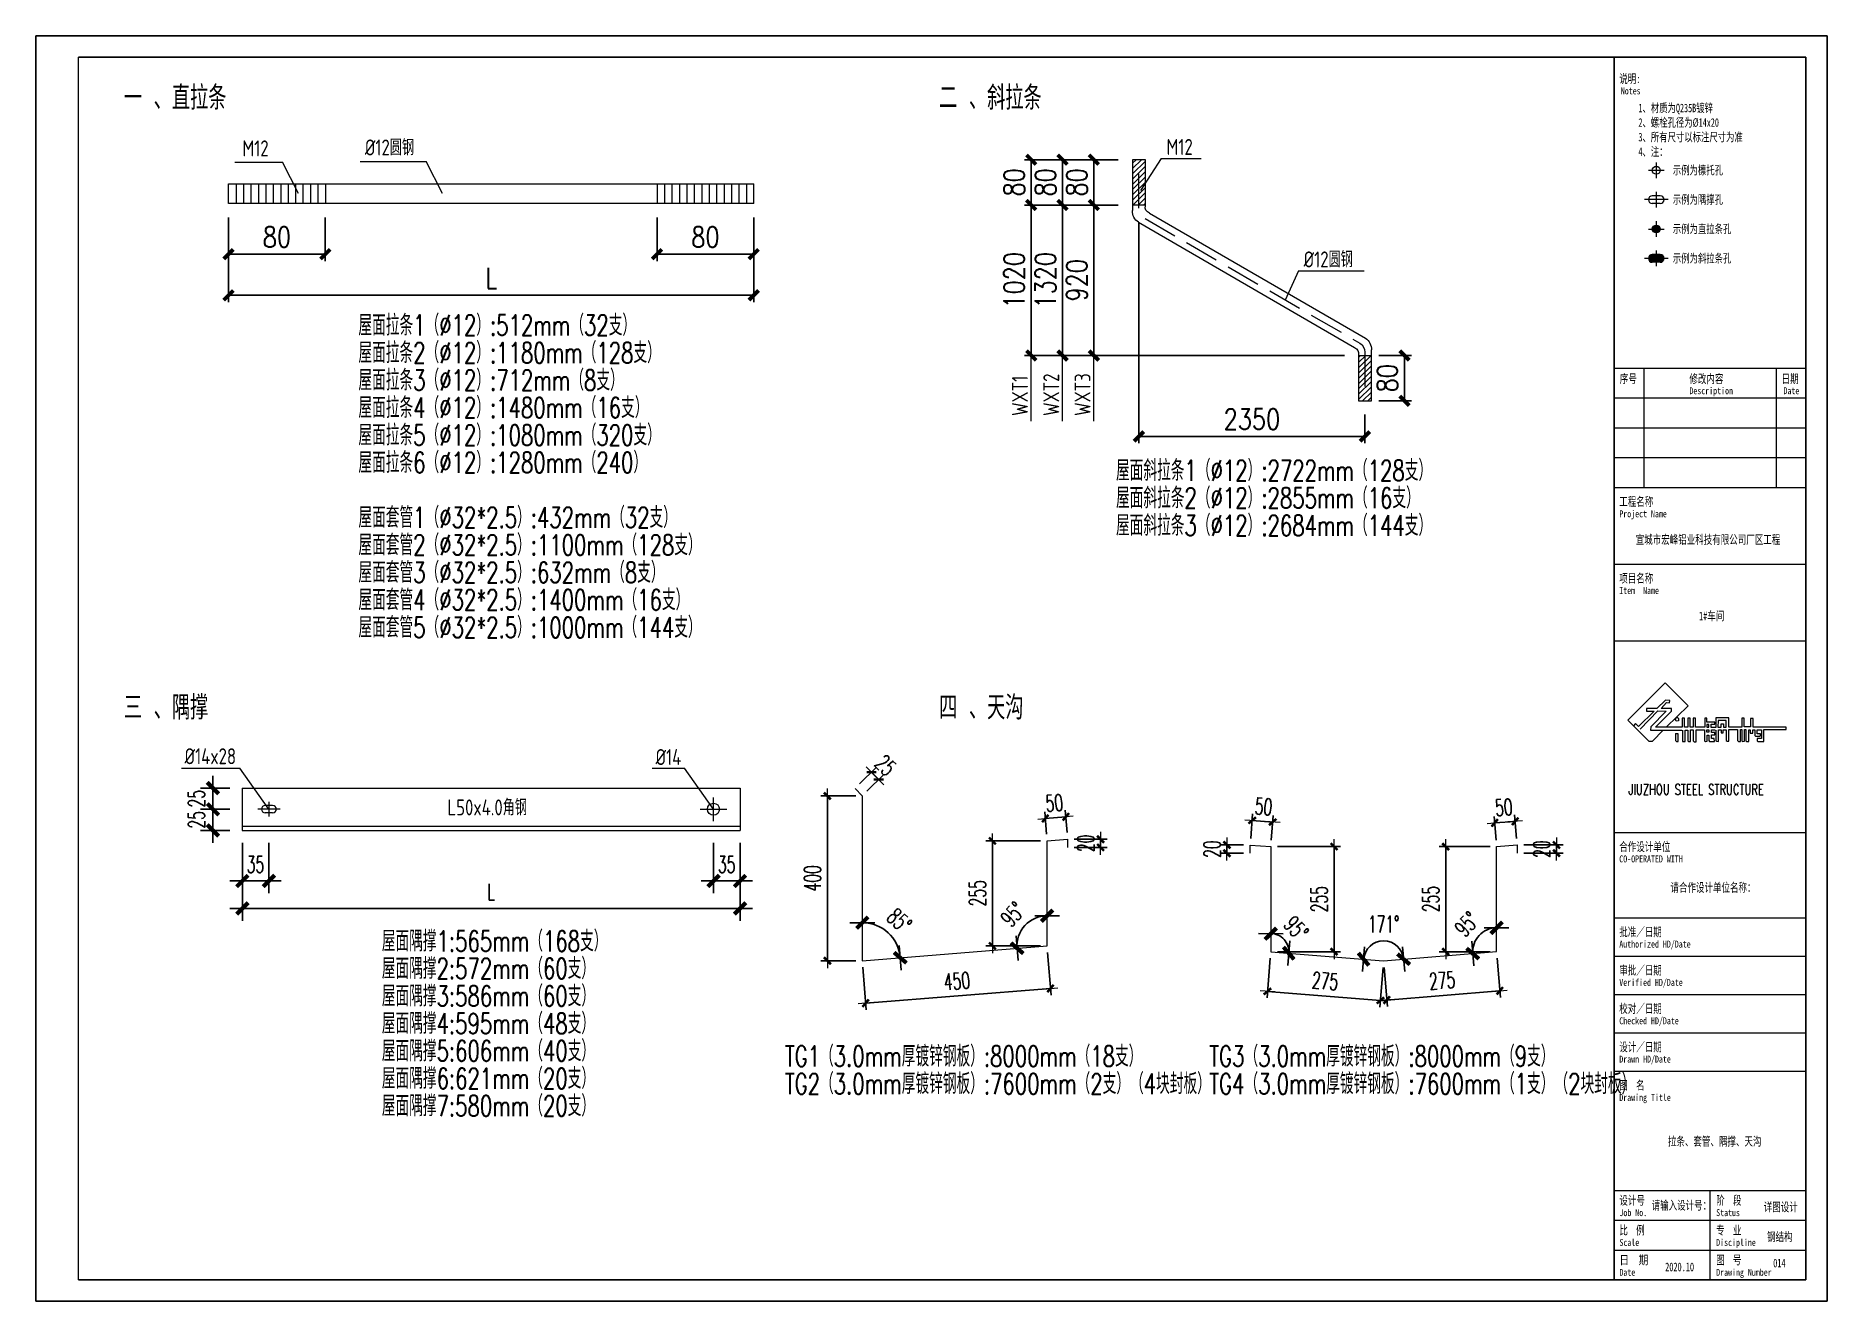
# Model space of a CAD drawing. Header units: inches. Extents: x 129725932 to 129894734, y 55771230 to 55809283.
# Drawn here: x 129820106 to 129833151, y 55778545 to 55787759 of the extents above; entities that cross this region are included whole.
import ezdxf

# ---------------------------------------------------------------- set-up
doc = ezdxf.new("R2010")
doc.units = ezdxf.units.IN
doc.header["$MEASUREMENT"] = 0
doc.linetypes.add('CENTER', pattern=[50.8, 31.75, -6.35, 6.35, -6.35])
doc.linetypes.add('DASH', pattern=[0.35, 0.25, -0.1])
for name, color, linetype, lineweight in [('Bolt', 252, 'Continuous', 9), ('深蓝线', 5, 'Continuous', 9), ('灰线', 253, 'Continuous', 5), ('白线', 7, 'Continuous', 5), ('红线', 1, 'Continuous', 13), ('绿线', 3, 'Continuous', 9), ('绿色', 3, 'Continuous', 20), ('轴线层', 1, 'CENTER', 15)]:
    doc.layers.add(name, color=color, linetype=linetype, lineweight=lineweight)
for name, color, linetype in [('TK', 140, 'Continuous'), ('尺寸标注', 8, 'Continuous'), ('细线', 37, 'Continuous')]:
    doc.layers.add(name, color=color, linetype=linetype)
doc.styles.add('80', font='romans.shx', dxfattribs={"width": 0.8, "bigfont": 'hztxt.shx'})
doc.styles.add('DIM_FONT', font='romans.shx', dxfattribs={"width": 0.618, "bigfont": '1hztxt.shx'})
doc.styles.add('STYLE1', font='', dxfattribs={"width": 0.8})
doc.styles.add('标注', font='tssdeng.shx', dxfattribs={"width": 0.6, "bigfont": 'tssdchn.shx'})
doc.styles.add('样式 1', font='complex.shx', dxfattribs={"width": 0.705882, "bigfont": 'gbcbig.shx'})
doc.styles.get('STYLE1').set_extended_font_data('SimSun')
doc.dimstyles.new('WGH(1)', dxfattribs={"dimscale": 1.2, "dimtxt": 100, "dimasz": 0.5, "dimexe": 75, "dimexo": 75, "dimgap": 50, "dimtad": 1, "dimdec": 0, "dimzin": 0, "dimdsep": 46, "dimtxsty": 'DIM_FONT', "dimblk1": '_DIMX', "dimblk2": '_DIMX', "dimsah": 1, "dimcen": 0.09, "dimclrd": 3, "dimclre": 3, "dimclrt": 7, "dimadec": 0, "dimazin": 0, "dimtfac": 1, "dimtdec": 0, "dimtix": 1, "dimtmove": 2, "dimatfit": 3, "dimldrblk": '_DIMX', "dimfxl": 0, "dimtolj": 1, "dimtzin": 0, "dimarcsym": 0})
doc.dimstyles.new('WGH(3)', dxfattribs={"dimscale": 1.2, "dimtxt": 100, "dimasz": 0.3, "dimexe": 40, "dimexo": 40, "dimgap": 40, "dimtad": 1, "dimdec": 0, "dimlfac": 0.333333, "dimzin": 0, "dimdsep": 46, "dimtxsty": 'DIM_FONT', "dimblk1": '_DIMX', "dimblk2": '_DIMX', "dimsah": 1, "dimcen": 0.09, "dimclrd": 3, "dimclre": 3, "dimclrt": 7, "dimadec": 0, "dimazin": 0, "dimtfac": 1, "dimtdec": 0, "dimtix": 1, "dimtmove": 2, "dimatfit": 3, "dimldrblk": '_DIMX', "dimfxl": 0, "dimtolj": 1, "dimtzin": 0, "dimarcsym": 0})
doc.dimstyles.new('副本 (2)80', dxfattribs={"dimscale": 0.5, "dimtxt": 300, "dimasz": 140, "dimexe": 100, "dimexo": 200, "dimgap": 100, "dimtad": 1, "dimdec": 0, "dimzin": 0, "dimdsep": 46, "dimtxsty": '80', "dimblk1": 'ARCHTICK', "dimblk2": 'ARCHTICK', "dimsah": 1, "dimcen": 0, "dimclrd": 1, "dimclre": 1, "dimclrt": 7, "dimadec": 0, "dimazin": 0, "dimtfac": 1, "dimtdec": 0, "dimtix": 1, "dimtmove": 2, "dimatfit": 3, "dimldrblk": 'ARCHTICK', "dimfxl": 0, "dimtolj": 1, "dimtzin": 0, "dimarcsym": 0})

msp = doc.modelspace()

# ---------------------------------------------------------------- texts
at = {"layer": '白线', "color": 7, "style": '标注', "width": 0.8}
for s, height, p in [('一 、直拉条', 174.24, (129820747.5, 55787220.8)), ('二 、斜拉条', 174.24, (129826683.9, 55787220.8)), ('M12', 116.16, (129821610, 55786881.4)), ('%%C12圆钢', 116.16, (129822502.1, 55786887.9)), ('M12', 116.16, (129828339.8, 55786891.4)), ('%%C12圆钢', 116.16, (129829338.3, 55786072.7)), ('三 、隅撑', 174.24, (129820747.5, 55782780.5)), ('四 、天沟', 174.24, (129826683.9, 55782780.5)), ('%%C14x28', 116.16, (129821189, 55782455.1)), ('%%C14', 116.16, (129824618.9, 55782448.9)), ('L50x4.0角钢', 116.16, (129823103.2, 55782082.5))]:
    msp.add_text(s, height=height, dxfattribs=at).set_placement(p)
for s, p in [('WXT1', (129827330.7, 55784990.8)), ('WXT2', (129827558.6, 55784990.8)), ('WXT3', (129827786.5, 55784990.8))]:
    msp.add_text(s, height=116.16, rotation=90, dxfattribs=at).set_placement(p)
at = {"layer": '细线', "color": 4, "lineweight": -3, "style": 'DIM_FONT', "width": 0.7}
for s, p in [('屋面拉条1（%%C12）:512mm（32支）', (129822454.9, 55785576.4)), ('屋面拉条2（%%C12）:1180mm（128支）', (129822454.9, 55785376.4)), ('屋面拉条3（%%C12）:712mm（8支）', (129822454.9, 55785176.4)), ('屋面拉条4（%%C12）:1480mm（16支）', (129822454.9, 55784976.4)), ('屋面拉条5（%%C12）:1080mm（320支）', (129822454.9, 55784776.4)), ('屋面拉条6（%%C12）:1280mm（240）', (129822454.9, 55784576.4)), ('屋面斜拉条1（%%C12）:2722mm（128支）', (129827972, 55784518.7)), ('屋面斜拉条2（%%C12）:2855mm（16支）', (129827972, 55784318.7)), ('屋面套管1（%%C32*2.5）:432mm（32支）', (129822454.9, 55784176.4)), ('屋面斜拉条3（%%C12）:2684mm（144支）', (129827972, 55784118.7)), ('屋面套管2（%%C32*2.5）:1100mm（128支）', (129822454.9, 55783976.4)), ('屋面套管3（%%C32*2.5）:632mm（8支）', (129822454.9, 55783776.4)), ('屋面套管4（%%C32*2.5）:1400mm（16支）', (129822454.9, 55783576.4)), ('屋面套管5（%%C32*2.5）:1000mm（144支）', (129822454.9, 55783376.4)), ('屋面隅撑1:565mm（168支）', (129822625.4, 55781092.2)), ('屋面隅撑2:572mm（60支）', (129822625.4, 55780892.2)), ('屋面隅撑3:586mm（60支）', (129822625.4, 55780692.2)), ('屋面隅撑4:595mm（48支）', (129822625.4, 55780492.2)), ('屋面隅撑5:606mm（40支）', (129822625.4, 55780292.2)), ('TG1（3.0mm厚镀锌钢板）:8000mm（18支）', (129825560.4, 55780253.4)), ('TG3（3.0mm厚镀锌钢板）:8000mm（9支）', (129828651.2, 55780253.4)), ('屋面隅撑6:621mm（20支）', (129822625.4, 55780092.2)), ('TG2（3.0mm厚镀锌钢板）:7600mm（2支）（4块封板）', (129825560.4, 55780053.4)), ('TG4（3.0mm厚镀锌钢板）:7600mm（1支）（2块封板）', (129828651.2, 55780053.4)), ('屋面隅撑7:580mm（20支）', (129822625.4, 55779892.2))]:
    msp.add_text(s, height=150, dxfattribs=at).set_placement(p)

# ---------------------------------------------------------------- blocks, each defined once
blk = doc.blocks.new('图标')
at = {"layer": '轴线层', "color": 4, "linetype": 'ByBlock'}
for p, q in [((309.9, -112.4), (190.8, -231.8)), ((309.9, -112.4), (382.8, -186)), ((310.6, -167.6), (283.2, -194.3)), ((324.7, -168.7), (310.6, -167.6)), ((323.6, -176.5), (324.7, -168.7)), ((274.9, -202.6), (224.7, -252.4)), ((286.5, -202.3), (229.6, -260.8)), ((283.2, -194.3), (250.4, -194.3)), ((250.4, -194.3), (250.4, -202.6)), ((250.4, -202.6), (274.9, -202.6)), ((312.6, -202.6), (263.7, -253.5)), ((279.1, -254.3), (329.6, -202.8)), ((286.5, -202.3), (312.6, -202.6)), ((296.7, -194.4), (313.7, -175.9)), ((329.6, -194.4), (296.7, -194.4)), ((382.8, -186), (313.5, -254.2)), ((313.7, -175.9), (323.6, -176.5)), ((329.6, -202.8), (329.6, -194.4)), ((342.5, -230.4), (344.4, -223.7)), ((344.4, -223.7), (349.6, -223.7)), ((351.9, -226.3), (349.6, -223.7)), ((351.9, -226.3), (351.9, -233.6)), ((371.2, -225), (364.1, -225)), ((364.1, -225), (364.1, -254.3)), ((371.2, -254.1), (371.2, -225)), ((389.1, -225.8), (382.4, -225.8)), ((382.4, -225.8), (382.4, -254.1)), ((389.1, -254.1), (389.1, -225.8)), ((406.3, -224.9), (398.6, -224.9)), ((398.6, -224.9), (398.6, -254.1)), ((406.3, -254), (406.3, -224.9)), ((443.1, -224.9), (436.2, -224.9)), ((436.2, -224.9), (436.2, -254)), ((443.1, -238.5), (443.1, -224.9)), ((512.4, -224.4), (471.4, -224.4)), ((471.4, -224.4), (471.4, -254.7)), ((512.4, -253.8), (512.4, -224.4)), ((562.1, -225.4), (554.5, -225.4)), ((554.5, -225.4), (554.5, -253.8)), ((562.1, -253.2), (562.1, -225.4)), ((590.4, -226), (581.8, -226)), ((581.8, -226), (581.8, -253.2)), ((590.4, -254.6), (590.4, -226)), ((190.8, -231.8), (257.5, -298.3)), ((215, -242.6), (208.3, -249.3)), ((224.7, -252.4), (215, -242.6)), ((263.7, -253.5), (263.1, -263.2)), ((263.1, -263.2), (363.5, -263.2)), ((269.5, -298.3), (303.4, -263.9)), ((364.1, -254.3), (279.1, -254.3)), ((344.8, -235.3), (342.5, -230.4)), ((342.8, -274.6), (342.8, -296.5)), ((351.8, -275.2), (342.8, -275.2)), ((351.9, -233.6), (344.8, -235.3)), ((351.8, -299.3), (351.8, -275.2)), ((364.8, -263.6), (364.8, -300.2)), ((382.4, -254.1), (371.2, -254.1)), ((374, -300.2), (374, -263.5)), ((374, -263.5), (381.8, -263.5)), ((381.8, -263.5), (381.8, -297.3)), ((398.6, -254.1), (389.1, -254.1)), ((391.1, -299.6), (391.1, -262.3)), ((391.1, -262.3), (399, -262.3)), ((399, -262.3), (399, -297.2)), ((436.2, -254), (406.3, -254)), ((408.4, -300.4), (408.4, -262.7)), ((408.4, -262.7), (435.3, -262.7)), ((435.3, -262.7), (435.3, -297.7)), ((442.9, -269.9), (443.1, -262.6)), ((449.1, -269.9), (442.9, -269.9)), ((468.3, -238.5), (443.1, -238.5)), ((443.1, -262.6), (449.1, -262.6)), ((443.2, -245.6), (443.2, -254.5)), ((449.2, -246), (443.2, -246)), ((443.2, -254.5), (449.2, -254.5)), ((443.3, -299.1), (443.3, -279.4)), ((443.3, -279.4), (449.3, -279.4)), ((449.1, -262.6), (449.1, -269.9)), ((449.2, -254.5), (449.2, -246)), ((449.3, -279.4), (449.3, -296.4)), ((456.2, -254.7), (456.2, -244.7)), ((456.2, -244.7), (468.3, -244.7)), ((471.4, -254.7), (456.2, -254.7)), ((457.4, -270.8), (457.4, -262.7)), ((457.4, -262.7), (469.6, -262.7)), ((468.5, -270.8), (457.4, -270.8)), ((458.1, -290.7), (458.1, -278.2)), ((458.1, -278.2), (468.5, -278.2)), ((468.3, -244.7), (468.3, -238.5)), ((468.5, -278.2), (468.5, -270.8)), ((471.1, -264.1), (471.1, -297.4)), ((478.6, -232.5), (478.2, -253.6)), ((478.2, -253.6), (488.5, -253.6)), ((504.2, -232.5), (478.6, -232.5)), ((479.7, -299.5), (479.7, -262.9)), ((479.7, -262.9), (488.7, -262.9)), ((488.5, -253.6), (488.5, -243.3)), ((488.5, -243.3), (495.8, -243.3)), ((488.7, -262.9), (488.7, -271.7)), ((488.7, -271.7), (494.7, -271.7)), ((494.7, -271.7), (494.7, -262.1)), ((494.7, -262.1), (504.1, -262.1)), ((495.8, -243.3), (495.8, -253.8)), ((495.8, -253.8), (504.2, -253.8)), ((504.1, -262.1), (504.1, -296.4)), ((504.2, -253.8), (504.2, -232.5)), ((554.5, -253.8), (512.4, -253.8)), ((512.4, -298.9), (512.4, -262)), ((512.4, -262), (540.9, -262)), ((540.9, -262), (540.9, -296.9)), ((549.7, -299.8), (549.7, -261.9)), ((549.7, -261.9), (554.4, -261.9)), ((554.4, -261.9), (554.4, -297.5)), ((581.8, -253.2), (562.1, -253.2)), ((562.4, -298.9), (562.4, -262)), ((562.4, -262), (567.6, -262)), ((567.6, -262), (567.6, -297.3)), ((576.2, -299.7), (576.2, -262.5)), ((576.2, -262.5), (581.4, -262.5)), ((581.4, -262.5), (581.4, -273.5)), ((581.4, -273.5), (589.5, -273.5)), ((589.5, -273.5), (589.5, -262.1)), ((589.5, -262.1), (595.4, -262.1)), ((695.7, -254.6), (590.4, -254.6)), ((595.4, -262.1), (595.4, -280.8)), ((595.4, -280.8), (598, -282.4)), ((598, -282.4), (612.5, -282.4)), ((603, -275.2), (603, -262.7)), ((603, -262.7), (617.1, -262.7)), ((613.7, -275.2), (603, -275.2)), ((612.5, -282.4), (614, -279.8)), ((614, -279.8), (613.7, -275.2)), ((617.1, -262.7), (617.1, -290.6)), ((624.5, -299.6), (624.5, -262)), ((624.5, -262), (695.7, -262)), ((695.7, -262), (695.7, -254.6)), ((257.5, -298.3), (269.5, -298.3)), ((342.8, -296.5), (346, -299.3)), ((346, -299.3), (351.8, -299.3)), ((364.8, -300.2), (374, -300.2)), ((381.8, -297.3), (384.4, -300.2)), ((384.4, -300.2), (391.1, -299.6)), ((399, -297.2), (402.1, -300.4)), ((402.1, -300.4), (408.4, -300.4)), ((435.3, -297.7), (438, -299.9)), ((438, -299.9), (443.3, -299.1)), ((449.3, -296.4), (451.7, -299.5)), ((451.7, -299.5), (467.4, -300.3)), ((465.6, -290.7), (458.1, -290.7)), ((467.4, -300.3), (465.6, -290.7)), ((471.1, -297.4), (473.5, -299.1)), ((473.5, -299.1), (479.7, -299.5)), ((504.1, -296.4), (507.2, -299.1)), ((507.2, -299.1), (512.4, -298.9)), ((540.9, -296.9), (543.6, -299.8)), ((543.6, -299.8), (549.7, -299.8)), ((554.4, -297.5), (556.8, -299.9)), ((556.8, -299.9), (562.4, -298.9)), ((567.6, -297.3), (567.6, -297.3)), ((567.6, -297.3), (570.4, -299.7)), ((570.4, -299.7), (576.2, -299.7)), ((617.1, -290.6), (602.9, -290.6)), ((602.9, -290.6), (602.9, -297.8)), ((602.9, -297.8), (606.4, -299.6)), ((606.4, -299.6), (624.5, -299.6))]:
    blk.add_line(p, q, dxfattribs=at)
blk = doc.blocks.new('TK1')
at = {"layer": '绿线'}
h = blk.add_hatch(color=256, dxfattribs=at)
h.paths.add_polyline_path([(128583684.8, 56118837.3), (128583705.8, 56118837.3, -0.414214), (128583726.8, 56118816.3), (128583684.8, 56118816.3)])
h.paths.add_polyline_path([(128583663.8, 56118837.3), (128583684.8, 56118837.3), (128583684.8, 56118816.3), (128583642.8, 56118816.3, -0.414214)])
h.paths.add_polyline_path([(128583642.8, 56118816.3), (128583684.8, 56118816.3), (128583684.8, 56118795.3), (128583663.8, 56118795.3, -0.414214)])
h.paths.add_polyline_path([(128583684.8, 56118816.3), (128583726.8, 56118816.3, -0.414214), (128583705.8, 56118795.3), (128583684.8, 56118795.3)])
at = {"layer": '绿色'}
h = blk.add_hatch(color=256, dxfattribs=at)
h.dxf.hatch_style = 1
edge = h.paths.add_edge_path()
edge.add_arc((128583684.8, 56118972.9), 21, 0, 360)
at = {"color": 141}
for p, q in [((128575044.5, 56113256.5), (128575044.5, 56120003)), ((128575044.5, 56120003), (128584596.3, 56120003)), ((128584596.3, 56120003), (128584596.3, 56113256.5)), ((128584596.3, 56113256.5), (128575044.5, 56113256.5))]:
    blk.add_line(p, q, dxfattribs=at)
for p, q in [((128584482.7, 56119889.4), (128575271.6, 56119889.4)), ((128583460.5, 56113370.1), (128583460.5, 56119889.4)), ((128584482.7, 56113370.1), (128584482.7, 56119889.4)), ((128575271.6, 56113370.1), (128584482.7, 56113370.1))]:
    blk.add_line(p, q)
at = {"layer": 'Bolt'}
for p, q in [((128583684.8, 56119328), (128583684.8, 56119244)), ((128583642.8, 56119286), (128583726.8, 56119286)), ((128583747.8, 56119129.5), (128583621.8, 56119129.5)), ((128583726.8, 56119129.5), (128583642.8, 56119129.5)), ((128583705.8, 56119150.5), (128583663.8, 56119150.5)), ((128583684.8, 56119171.5), (128583684.8, 56119087.5)), ((128583684.8, 56119171.5), (128583684.8, 56119087.5)), ((128583705.8, 56119108.5), (128583663.8, 56119108.5)), ((128583684.8, 56119014.9), (128583684.8, 56118930.9)), ((128583642.8, 56118972.9), (128583726.8, 56118972.9)), ((128583705.8, 56118837.3), (128583663.8, 56118837.3)), ((128583684.8, 56118858.3), (128583684.8, 56118774.3)), ((128583684.8, 56118858.3), (128583684.8, 56118774.3)), ((128583747.8, 56118816.3), (128583621.8, 56118816.3)), ((128583726.8, 56118816.3), (128583642.8, 56118816.3)), ((128583705.8, 56118795.3), (128583663.8, 56118795.3))]:
    blk.add_line(p, q, dxfattribs=at)
for centre in [(128583684.8, 56119286), (128583684.8, 56118972.9), (128583684.8, 56118816.3)]:
    blk.add_circle(centre, 21, dxfattribs=at)
for centre, start, end in [((128583663.8, 56119129.5), 90, 270), ((128583705.8, 56119129.5), 270, 90), ((128583663.8, 56118816.3), 90, 270), ((128583705.8, 56118816.3), 270, 90)]:
    blk.add_arc(centre, 21, start, end, dxfattribs=at)
at = {"layer": '白线'}
for p, q in [((128575271.6, 56113370.1), (128575271.6, 56119889.4)), ((128575271.6, 56119889.4), (128584482.7, 56119889.4)), ((128583460.5, 56119889.4), (128583460.5, 56113370.1)), ((128584482.7, 56119889.4), (128584482.7, 56113370.1)), ((128583460.5, 56118231.2), (128584482.7, 56118231.2)), ((128583619.5, 56118231.2), (128583619.5, 56117595.1)), ((128584323.7, 56118231.2), (128584323.7, 56117595.1)), ((128583460.5, 56118072.1), (128584482.7, 56118072.1)), ((128583460.5, 56117913.1), (128584482.7, 56117913.1)), ((128583460.5, 56117754.1), (128584482.7, 56117754.1)), ((128583460.5, 56117595.1), (128584482.7, 56117595.1)), ((128583460.5, 56117186.2), (128584482.7, 56117186.2)), ((128583460.5, 56116777.4), (128584482.7, 56116777.4)), ((128583460.5, 56115755.2), (128584482.7, 56115755.2)), ((128583460.5, 56115300.9), (128584482.7, 56115300.9)), ((128583460.5, 56115096.4), (128584482.7, 56115096.4)), ((128583460.5, 56114892), (128584482.7, 56114892)), ((128583460.5, 56114687.6), (128584482.7, 56114687.6)), ((128583460.5, 56114483.1), (128584482.7, 56114483.1)), ((128583460.5, 56113847.1), (128584482.7, 56113847.1)), ((128583971.6, 56113370.1), (128583971.6, 56113847.1)), ((128583460.5, 56113688.1), (128584482.7, 56113688.1)), ((128583460.5, 56113529.1), (128584482.7, 56113529.1)), ((128584482.7, 56113370.1), (128575271.6, 56113370.1)), ((128583460.5, 56113370.1), (128584482.7, 56113370.1)), ((128583460.5, 56113370.1), (128584482.7, 56113370.1))]:
    blk.add_line(p, q, dxfattribs=at)
at = {"layer": 'TK', "xscale": 1.671935877706213, "yscale": 1.671936039406084, "zscale": 1.671935982655939}
blk.add_blockref('图标', (128583214.4, 56116741.7), dxfattribs=at)
at = {"style": 'STYLE1'}
for s, height, rotation, oblique, width, p in [('说明:', 46.25, 359.99725, 0, 0.7, (128583487.7, 56119750.9)), ('Notes', 37, 359.99724, 359.99999, 0.7, (128583495.9, 56119690.8)), ('序号', 46.25, 359.99725, 0, 0.7, (128583490.5, 56118151)), ('修改内容', 46.25, 359.99725, 0, 0.7, (128583861.5, 56118151)), ('日期', 46.25, 359.99725, 0, 0.7, (128584353.3, 56118151)), ('Description', 37.002, 359.99725, 0, 0.7, (128583861.5, 56118092.2)), ('Date', 37, 359.99725, 0, 0.7, (128584363.1, 56118092.2)), ('工程名称', 46.25, 359.99724, 359.99999, 0.7, (128583487.7, 56117496.2)), ('Project Name', 37.002, 359.99724, 359.99999, 0.7, (128583487.7, 56117436)), ('项目名称', 46.25, 359.99725, 0, 0.7, (128583487.7, 56117087.3)), ('Item  Name', 37, 359.99725, 0, 0.7, (128583487.7, 56117027.2)), ('合作设计单位', 46.25, 359.99725, 0, 0.7, (128583487.7, 56115656.2)), ('CO-OPERATED WITH', 37.002, 359.99725, 0, 0.7, (128583487.7, 56115596.1)), ('批准／日期', 46.25, 359.99725, 0, 0.7, (128583487.7, 56115201.9)), ('Authorized HD/Date', 37.002, 359.99725, 0, 0.7, (128583487.7, 56115141.8)), ('审批／日期', 46.25, 359.99725, 0, 0.7, (128583487.7, 56114997.5)), ('Verified HD/Date', 37.002, 359.99724, 359.99999, 0.7, (128583487.7, 56114937.4)), ('校对／日期', 46.25, 359.99724, 359.99999, 0.7, (128583487.7, 56114793)), ('Checked HD/Date', 37.002, 359.99725, 0, 0.7, (128583487.7, 56114732.9)), ('设计／日期', 46.25, 359.99725, 0, 0.7, (128583487.7, 56114588.6)), ('Drawn HD/Date', 37.002, 359.99725, 0, 0.7, (128583487.7, 56114528.5)), ('图  名', 46.25, 359.99725, 0, 0.7, (128583487.7, 56114384.1)), ('Drawing Title', 37.002, 359.99725, 0, 0.7, (128583487.7, 56114324)), ('设计号', 46.25, 359.99725, 0, 0.7, (128583488.4, 56113770.6)), ('阶  段', 46.25, 359.99725, 0, 0.7, (128584004.3, 56113770.6)), ('Job No.', 37, 359.99724, 359.99999, 0.7, (128583488.4, 56113709.9)), ('Status', 37, 359.99724, 359.99999, 0.7, (128584004.3, 56113709.9)), ('Scale', 37, 359.99725, 0, 0.7, (128583488.4, 56113550.8)), ('比  例', 46.25, 359.99724, 359.99999, 0.7, (128583488.4, 56113611.6)), ('Discipline', 37, 359.99725, 0, 0.7, (128584004.3, 56113550.8)), ('专  业', 46.25, 359.99724, 359.99999, 0.7, (128584004.3, 56113611.6)), ('日  期', 46.25, 359.99724, 360, 0.8, (128583488.4, 56113452.6)), ('图  号', 46.25, 359.99725, 0, 0.7, (128584004.3, 56113452.6)), ('Date', 37, 359.99725, 0, 0.7, (128583488.4, 56113391.8)), ('Drawing Number', 37.002, 359.99725, 0, 0.7, (128584004.3, 56113391.8))]:
    blk.add_text(s, height=height, rotation=rotation, dxfattribs=dict(at, oblique=oblique, width=width)).set_placement(p)
at = {"lineweight": -3, "style": '样式 1', "width": 0.7}
blk.add_text('JIUZHOU STEEL STRUCTURE ', height=55.586, dxfattribs=at).set_placement((128583536.5, 56115956.7))
at = {"style": 'STYLE1', "width": 0.7}
for tag, p, rotation, oblique in [('请输入工程名称：', (128583759.9, 56117293.6), 359.99725, 0), ('请输入项目名称：', (128583811, 56116886.4), 359.99725, 0), ('请合作设计单位名称：', (128583759.9, 56115438.4), 359.99724, 359.99999), ('请输入图名（一）：', (128583810.3, 56114085.1), 359.99725, 0), ('请输入设计号：', (128583659.6, 56113744), 359.99725, 0), ('详图设计', (128584257.5, 56113735.1), 359.99725, 0), ('钢结构', (128584274.7, 56113576.1), 359.99725, 0), ('请输入相应图号：', (128584173.4, 56113436.3), 359.99725, 0), ('请输入相应日期：', (128583650.4, 56113415.7), 359.99725, 0)]:
    blk.add_attdef(tag, p, '', height=46.3, rotation=rotation, dxfattribs=dict(at, oblique=oblique))
at = {"layer": '白线', "style": 'STYLE1', "width": 0.7}
for s, height, p in [('1、材质为Q235B镀锌', 45.474, (128583589.8, 56119595.6)), ('3、所有尺寸以标注尺寸为准', 45.474, (128583589.8, 56119440.3)), ('2、螺栓孔径为%%C14x20', 45.474, (128583589.8, 56119518.1)), ('4、注：', 45.47, (128583589.8, 56119362.5)), ('示例为檩托孔', 45.47, (128583773.5, 56119263.7)), ('示例为隅撑孔', 45.47, (128583773.5, 56119107.1)), ('示例为直拉条孔', 45.47, (128583773.5, 56118950.5)), ('示例为斜拉条孔', 45.47, (128583773.5, 56118794))]:
    blk.add_text(s, height=height, rotation=359.99724, dxfattribs=at).set_placement(p)
blk = doc.blocks.new('_DIMX')
blk.add_line((-150, 0), (150, 0))
at = {"const_width": 50}
blk.add_lwpolyline([(-70, -70), (70, 70)], dxfattribs=at)
blk = doc.blocks.new('*D997')
at = {"color": 3, "lineweight": -2}
for p, q in [((129821610, 55781883), (129821610, 55781315)), ((129825234, 55781883), (129825234, 55781315)), ((129821610, 55781405), (129825234, 55781405))]:
    blk.add_line(p, q, dxfattribs=at)
at = {"layer": 'Defpoints', "color": 0}
for p in [(129821610, 55781973), (129825234, 55781973), (129825234, 55781405)]:
    blk.add_point(p, dxfattribs=at)
at = {"color": 3, "lineweight": -2, "xscale": 0.5999999999999995, "yscale": 0.5999999999999995, "zscale": 0.5999999999999995, "rotation": 180}
blk.add_blockref('_DIMX', (129821610, 55781405), dxfattribs=at)
at = {"color": 3, "lineweight": -2, "xscale": 0.5999999999999995, "yscale": 0.5999999999999995, "zscale": 0.5999999999999995}
blk.add_blockref('_DIMX', (129825234, 55781405), dxfattribs=at)
at = {"color": 7, "insert": (129823422, 55781525), "char_height": 120, "attachment_point": 5, "style": 'DIM_FONT'}
blk.add_mtext('\\A1;L', dxfattribs=at)
blk = doc.blocks.new('*D998')
at = {"color": 3, "lineweight": -2}
for p, q in [((129821610, 55781883), (129821610, 55781515)), ((129821803, 55781883), (129821803, 55781515)), ((129821609, 55781605), (129821608, 55781605)), ((129821610, 55781605), (129821803, 55781605)), ((129821804, 55781605), (129821804, 55781605))]:
    blk.add_line(p, q, dxfattribs=at)
at = {"layer": 'Defpoints', "color": 0}
for p in [(129821610, 55781973), (129821803, 55781973), (129821803, 55781605)]:
    blk.add_point(p, dxfattribs=at)
at = {"color": 3, "lineweight": -2, "xscale": 0.5999999999999995, "yscale": 0.5999999999999995, "zscale": 0.5999999999999995}
blk.add_blockref('_DIMX', (129821610, 55781605), dxfattribs=at)
at = {"color": 3, "lineweight": -2, "xscale": 0.5999999999999995, "yscale": 0.5999999999999995, "zscale": 0.5999999999999995, "rotation": 180}
blk.add_blockref('_DIMX', (129821803, 55781605), dxfattribs=at)
at = {"color": 7, "insert": (129821706, 55781725), "char_height": 120, "attachment_point": 5, "style": 'DIM_FONT'}
blk.add_mtext('\\A1;35', dxfattribs=at)
blk = doc.blocks.new('*D999')
at = {"color": 3, "lineweight": -2}
for p, q in [((129825041, 55781883), (129825041, 55781515)), ((129825234, 55781883), (129825234, 55781515)), ((129825040, 55781605), (129825039, 55781605)), ((129825234, 55781605), (129825041, 55781605)), ((129825235, 55781605), (129825235, 55781605))]:
    blk.add_line(p, q, dxfattribs=at)
at = {"layer": 'Defpoints', "color": 0}
for p in [(129825041, 55781973), (129825234, 55781973), (129825041, 55781605)]:
    blk.add_point(p, dxfattribs=at)
at = {"color": 3, "lineweight": -2, "xscale": 0.5999999999999995, "yscale": 0.5999999999999995, "zscale": 0.5999999999999995}
blk.add_blockref('_DIMX', (129825041, 55781605), dxfattribs=at)
at = {"color": 3, "lineweight": -2, "xscale": 0.5999999999999995, "yscale": 0.5999999999999995, "zscale": 0.5999999999999995, "rotation": 180}
blk.add_blockref('_DIMX', (129825234, 55781605), dxfattribs=at)
at = {"color": 7, "insert": (129825137, 55781725), "char_height": 120, "attachment_point": 5, "style": 'DIM_FONT'}
blk.add_mtext('\\A1;35', dxfattribs=at)
blk = doc.blocks.new('*D1000')
at = {"color": 3, "lineweight": -2}
for p, q in [((129821520, 55782281), (129821306, 55782281)), ((129821396, 55782282), (129821396, 55782283)), ((129821396, 55782281), (129821396, 55782127)), ((129821520, 55782127), (129821306, 55782127)), ((129821396, 55782127), (129821396, 55782126))]:
    blk.add_line(p, q, dxfattribs=at)
at = {"layer": 'Defpoints', "color": 0}
for p in [(129821610, 55782281), (129821396, 55782127), (129821610, 55782127)]:
    blk.add_point(p, dxfattribs=at)
at = {"color": 3, "lineweight": -2, "xscale": 0.5999999999999995, "yscale": 0.5999999999999995, "zscale": 0.5999999999999995}
for p, rotation in [((129821396, 55782281), 270), ((129821396, 55782127), 90)]:
    blk.add_blockref('_DIMX', p, dxfattribs=dict(at, rotation=rotation))
at = {"color": 7, "insert": (129821276, 55782204), "char_height": 120, "attachment_point": 5, "rotation": 90, "style": 'DIM_FONT'}
blk.add_mtext('\\A1;25', dxfattribs=at)
blk = doc.blocks.new('*D1001')
at = {"color": 3, "lineweight": -2}
for p, q in [((129821520, 55782127), (129821306, 55782127)), ((129821396, 55782128), (129821396, 55782129)), ((129821396, 55782127), (129821396, 55781973)), ((129821520, 55781973), (129821306, 55781973)), ((129821396, 55781973), (129821396, 55781972))]:
    blk.add_line(p, q, dxfattribs=at)
at = {"layer": 'Defpoints', "color": 0}
for p in [(129821610, 55782127), (129821396, 55781973), (129821610, 55781973)]:
    blk.add_point(p, dxfattribs=at)
at = {"color": 3, "lineweight": -2, "xscale": 0.5999999999999995, "yscale": 0.5999999999999995, "zscale": 0.5999999999999995}
for p, rotation in [((129821396, 55782127), 270), ((129821396, 55781973), 90)]:
    blk.add_blockref('_DIMX', p, dxfattribs=dict(at, rotation=rotation))
at = {"color": 7, "insert": (129821276, 55782050), "char_height": 120, "attachment_point": 5, "rotation": 90, "style": 'DIM_FONT'}
blk.add_mtext('\\A1;25', dxfattribs=at)
blk = doc.blocks.new('_ArchTick')
at = {"color": 0, "linetype": 'ByBlock', "const_width": 0.4}
blk.add_lwpolyline([(-0.5, -0.5), (0.5, 0.5)], dxfattribs=at)
blk = doc.blocks.new('*D1002')
at = {"layer": 'Defpoints', "color": 0}
for p in [(129821509, 55786537), (129825334, 55786537), (129825334, 55785870)]:
    blk.add_point(p, dxfattribs=at)
at = {"layer": '红线', "color": 1, "lineweight": -2}
for p, q in [((129821509, 55786437), (129821509, 55785820)), ((129825334, 55786437), (129825334, 55785820)), ((129821509, 55785870), (129825334, 55785870))]:
    blk.add_line(p, q, dxfattribs=at)
at = {"layer": '红线', "color": 1, "lineweight": -2, "xscale": 70, "yscale": 70, "zscale": 70, "rotation": 180}
blk.add_blockref('_ArchTick', (129821509, 55785870), dxfattribs=at)
at = {"layer": '红线', "color": 1, "lineweight": -2, "xscale": 70, "yscale": 70, "zscale": 70}
blk.add_blockref('_ArchTick', (129825334, 55785870), dxfattribs=at)
at = {"layer": '红线', "color": 7, "insert": (129823422, 55785995), "char_height": 150, "attachment_point": 5, "style": '80'}
blk.add_mtext('\\A1;L', dxfattribs=at)
blk = doc.blocks.new('*D1117')
at = {"layer": 'Defpoints', "color": 0}
for p in [(129821509, 55786537), (129822214, 55786537), (129822214, 55786169)]:
    blk.add_point(p, dxfattribs=at)
at = {"layer": '红线', "color": 1, "lineweight": -2}
for p, q in [((129821509, 55786437), (129821509, 55786119)), ((129822214, 55786437), (129822214, 55786119)), ((129821509, 55786169), (129822214, 55786169))]:
    blk.add_line(p, q, dxfattribs=at)
at = {"layer": '红线', "color": 1, "lineweight": -2, "xscale": 70, "yscale": 70, "zscale": 70, "rotation": 180}
blk.add_blockref('_ArchTick', (129821509, 55786169), dxfattribs=at)
at = {"layer": '红线', "color": 1, "lineweight": -2, "xscale": 70, "yscale": 70, "zscale": 70}
blk.add_blockref('_ArchTick', (129822214, 55786169), dxfattribs=at)
at = {"layer": '红线', "color": 7, "insert": (129821862, 55786294), "char_height": 150, "attachment_point": 5, "style": '80'}
blk.add_mtext('\\A1;80', dxfattribs=at)
blk = doc.blocks.new('*D1003')
at = {"layer": 'Defpoints', "color": 0}
for p in [(129824630, 55786537), (129825334, 55786537), (129825334, 55786169)]:
    blk.add_point(p, dxfattribs=at)
at = {"layer": '红线', "color": 1, "lineweight": -2}
for p, q in [((129824630, 55786437), (129824630, 55786119)), ((129825334, 55786437), (129825334, 55786119)), ((129824630, 55786169), (129825334, 55786169))]:
    blk.add_line(p, q, dxfattribs=at)
at = {"layer": '红线', "color": 1, "lineweight": -2, "xscale": 70, "yscale": 70, "zscale": 70, "rotation": 180}
blk.add_blockref('_ArchTick', (129824630, 55786169), dxfattribs=at)
at = {"layer": '红线', "color": 1, "lineweight": -2, "xscale": 70, "yscale": 70, "zscale": 70}
blk.add_blockref('_ArchTick', (129825334, 55786169), dxfattribs=at)
at = {"layer": '红线', "color": 7, "insert": (129824982, 55786294), "char_height": 150, "attachment_point": 5, "style": '80'}
blk.add_mtext('\\A1;80', dxfattribs=at)
blk = doc.blocks.new('*D1004')
at = {"layer": 'Defpoints', "color": 0}
for p in [(129827861, 55786527), (129827583, 55785431), (129829507, 55785431)]:
    blk.add_point(p, dxfattribs=at)
at = {"layer": '红线', "color": 1, "lineweight": -2}
for p, q in [((129827761, 55786527), (129827533, 55786527)), ((129827583, 55786527), (129827583, 55785431)), ((129829407, 55785431), (129827533, 55785431))]:
    blk.add_line(p, q, dxfattribs=at)
at = {"layer": '红线', "color": 1, "lineweight": -2, "xscale": 70, "yscale": 70, "zscale": 70}
for p, rotation in [((129827583, 55786527), 90), ((129827583, 55785431), 270)]:
    blk.add_blockref('_ArchTick', p, dxfattribs=dict(at, rotation=rotation))
at = {"layer": '红线', "color": 7, "insert": (129827458, 55785979), "char_height": 150, "width": 411.43, "attachment_point": 5, "rotation": 90, "style": '80'}
blk.add_mtext('\\A1;1320', dxfattribs=at)
blk = doc.blocks.new('*D1005')
at = {"layer": 'Defpoints', "color": 0}
for p in [(129828139, 55786503), (129829785, 55785101), (129829785, 55784842)]:
    blk.add_point(p, dxfattribs=at)
at = {"layer": '红线', "color": 1, "lineweight": -2}
for p, q in [((129828139, 55786403), (129828139, 55784792)), ((129829785, 55785001), (129829785, 55784792)), ((129828139, 55784842), (129829785, 55784842))]:
    blk.add_line(p, q, dxfattribs=at)
at = {"layer": '红线', "color": 1, "lineweight": -2, "xscale": 70, "yscale": 70, "zscale": 70, "rotation": 180}
blk.add_blockref('_ArchTick', (129828139, 55784842), dxfattribs=at)
at = {"layer": '红线', "color": 1, "lineweight": -2, "xscale": 70, "yscale": 70, "zscale": 70}
blk.add_blockref('_ArchTick', (129829785, 55784842), dxfattribs=at)
at = {"layer": '红线', "color": 7, "insert": (129828962, 55784967), "char_height": 150, "attachment_point": 5, "style": '80'}
blk.add_mtext('\\A1;2350', dxfattribs=at)
blk = doc.blocks.new('*D1006')
at = {"layer": 'Defpoints', "color": 0}
for p in [(129829785, 55785431), (129830073, 55785431), (129829785, 55785101)]:
    blk.add_point(p, dxfattribs=at)
at = {"layer": '红线', "color": 1, "lineweight": -2}
for p, q in [((129829885, 55785431), (129830123, 55785431)), ((129830073, 55785101), (129830073, 55785431)), ((129829885, 55785101), (129830123, 55785101))]:
    blk.add_line(p, q, dxfattribs=at)
at = {"layer": '红线', "color": 1, "lineweight": -2, "xscale": 70, "yscale": 70, "zscale": 70}
for p, rotation in [((129830073, 55785431), 90), ((129830073, 55785101), 270)]:
    blk.add_blockref('_ArchTick', p, dxfattribs=dict(at, rotation=rotation))
at = {"layer": '红线', "color": 7, "insert": (129829948, 55785266), "char_height": 150, "attachment_point": 5, "rotation": 90, "style": '80'}
blk.add_mtext('\\A1;80', dxfattribs=at)
blk = doc.blocks.new('*D1007')
at = {"layer": 'Defpoints', "color": 0}
for p in [(129827861, 55786857), (129827583, 55786527), (129827861, 55786527)]:
    blk.add_point(p, dxfattribs=at)
at = {"layer": '红线', "color": 1, "lineweight": -2}
for p, q in [((129827761, 55786857), (129827533, 55786857)), ((129827583, 55786857), (129827583, 55786527)), ((129827761, 55786527), (129827533, 55786527))]:
    blk.add_line(p, q, dxfattribs=at)
at = {"layer": '红线', "color": 1, "lineweight": -2, "xscale": 70, "yscale": 70, "zscale": 70}
for p, rotation in [((129827583, 55786857), 90), ((129827583, 55786527), 270)]:
    blk.add_blockref('_ArchTick', p, dxfattribs=dict(at, rotation=rotation))
at = {"layer": '红线', "color": 7, "insert": (129827458, 55786692), "char_height": 150, "attachment_point": 5, "rotation": 90, "style": '80'}
blk.add_mtext('\\A1;80', dxfattribs=at)
blk = doc.blocks.new('*D1008')
at = {"layer": 'Defpoints', "color": 0}
for p in [(129827633, 55786527), (129827355, 55785431), (129829279, 55785431)]:
    blk.add_point(p, dxfattribs=at)
at = {"layer": '红线', "color": 1, "lineweight": -2}
for p, q in [((129827533, 55786527), (129827305, 55786527)), ((129827355, 55786527), (129827355, 55785431)), ((129829179, 55785431), (129827305, 55785431))]:
    blk.add_line(p, q, dxfattribs=at)
at = {"layer": '红线', "color": 1, "lineweight": -2, "xscale": 70, "yscale": 70, "zscale": 70}
for p, rotation in [((129827355, 55786527), 90), ((129827355, 55785431), 270)]:
    blk.add_blockref('_ArchTick', p, dxfattribs=dict(at, rotation=rotation))
at = {"layer": '红线', "color": 7, "insert": (129827230, 55785979), "char_height": 150, "attachment_point": 5, "rotation": 90, "style": '80'}
blk.add_mtext('\\A1;1020', dxfattribs=at)
blk = doc.blocks.new('*D1009')
at = {"layer": 'Defpoints', "color": 0}
for p in [(129827633, 55786857), (129827355, 55786527), (129827633, 55786527)]:
    blk.add_point(p, dxfattribs=at)
at = {"layer": '红线', "color": 1, "lineweight": -2}
for p, q in [((129827533, 55786857), (129827305, 55786857)), ((129827355, 55786857), (129827355, 55786527)), ((129827533, 55786527), (129827305, 55786527))]:
    blk.add_line(p, q, dxfattribs=at)
at = {"layer": '红线', "color": 1, "lineweight": -2, "xscale": 70, "yscale": 70, "zscale": 70}
for p, rotation in [((129827355, 55786857), 90), ((129827355, 55786527), 270)]:
    blk.add_blockref('_ArchTick', p, dxfattribs=dict(at, rotation=rotation))
at = {"layer": '红线', "color": 7, "insert": (129827230, 55786692), "char_height": 150, "attachment_point": 5, "rotation": 90, "style": '80'}
blk.add_mtext('\\A1;80', dxfattribs=at)
blk = doc.blocks.new('*D1010')
at = {"layer": 'Defpoints', "color": 0}
for p in [(129828089, 55786527), (129827811, 55785431), (129829735, 55785431)]:
    blk.add_point(p, dxfattribs=at)
at = {"layer": '红线', "color": 1, "lineweight": -2}
for p, q in [((129827989, 55786527), (129827761, 55786527)), ((129827811, 55786527), (129827811, 55785431)), ((129829635, 55785431), (129827761, 55785431))]:
    blk.add_line(p, q, dxfattribs=at)
at = {"layer": '红线', "color": 1, "lineweight": -2, "xscale": 70, "yscale": 70, "zscale": 70}
for p, rotation in [((129827811, 55786527), 90), ((129827811, 55785431), 270)]:
    blk.add_blockref('_ArchTick', p, dxfattribs=dict(at, rotation=rotation))
at = {"layer": '红线', "color": 7, "insert": (129827686, 55785979), "char_height": 150, "attachment_point": 5, "rotation": 90, "style": '80'}
blk.add_mtext('\\A1;920', dxfattribs=at)
blk = doc.blocks.new('*D1011')
at = {"layer": 'Defpoints', "color": 0}
for p in [(129828089, 55786857), (129827811, 55786527), (129828089, 55786527)]:
    blk.add_point(p, dxfattribs=at)
at = {"layer": '红线', "color": 1, "lineweight": -2}
for p, q in [((129827989, 55786857), (129827761, 55786857)), ((129827811, 55786857), (129827811, 55786527)), ((129827989, 55786527), (129827761, 55786527))]:
    blk.add_line(p, q, dxfattribs=at)
at = {"layer": '红线', "color": 1, "lineweight": -2, "xscale": 70, "yscale": 70, "zscale": 70}
for p, rotation in [((129827811, 55786857), 90), ((129827811, 55786527), 270)]:
    blk.add_blockref('_ArchTick', p, dxfattribs=dict(at, rotation=rotation))
at = {"layer": '红线', "color": 7, "insert": (129827686, 55786692), "char_height": 150, "attachment_point": 5, "rotation": 90, "style": '80'}
blk.add_mtext('\\A1;80', dxfattribs=at)
blk = doc.blocks.new('*D1183')
at = {"layer": 'Defpoints', "color": 0}
for p in [(129827470, 55781132), (129826125, 55781024), (129827495, 55780822)]:
    blk.add_point(p, dxfattribs=at)
at = {"layer": '灰线', "color": 3, "lineweight": -2}
for p, q in [((129827474, 55781084), (129827499, 55780774)), ((129826128, 55780977), (129826153, 55780667)), ((129826150, 55780715), (129827495, 55780822))]:
    blk.add_line(p, q, dxfattribs=at)
at = {"layer": '灰线', "color": 3, "lineweight": -2, "xscale": 0.3599999999999997, "yscale": 0.3599999999999997, "zscale": 0.3599999999999997}
for p, rotation in [((129827495, 55780822), 4.573921260102598), ((129826149, 55780715), 184.5739212601026)]:
    blk.add_blockref('_DIMX', p, dxfattribs=dict(at, rotation=rotation))
at = {"layer": '灰线', "color": 7, "insert": (129826814, 55780876), "char_height": 120, "attachment_point": 5, "rotation": 4.5739, "style": 'DIM_FONT'}
blk.add_mtext('\\A1;450', dxfattribs=at)
blk = doc.blocks.new('*D1184')
at = {"layer": 'Defpoints', "color": 0}
for p in [(129827457, 55782060), (129827470, 55781897), (129827620, 55781909)]:
    blk.add_point(p, dxfattribs=at)
at = {"layer": '灰线', "color": 3, "lineweight": -2}
for p, q in [((129827616, 55781957), (129827603, 55782120)), ((129827466, 55781945), (129827453, 55782108)), ((129827607, 55782072), (129827457, 55782060)), ((129827457, 55782060), (129827457, 55782060)), ((129827607, 55782072), (129827607, 55782072))]:
    blk.add_line(p, q, dxfattribs=at)
at = {"layer": '灰线', "color": 3, "lineweight": -2, "xscale": 0.3599999999999997, "yscale": 0.3599999999999997, "zscale": 0.3599999999999997}
for p, rotation in [((129827457, 55782060), 4.573921101945102), ((129827607, 55782072), 184.5739211019451)]:
    blk.add_blockref('_DIMX', p, dxfattribs=dict(at, rotation=rotation))
at = {"layer": '灰线', "color": 7, "insert": (129827523, 55782173), "char_height": 120, "attachment_point": 5, "rotation": 4.5739, "style": 'DIM_FONT'}
blk.add_mtext('\\A1;50', dxfattribs=at)
blk = doc.blocks.new('*D1185')
at = {"layer": 'Defpoints', "color": 0}
for p in [(129827620, 55781909), (129827860, 55781909), (129827620, 55781849)]:
    blk.add_point(p, dxfattribs=at)
at = {"layer": '灰线', "color": 3, "lineweight": -2}
for p, q in [((129827668, 55781909), (129827908, 55781909)), ((129827860, 55781909), (129827860, 55781910)), ((129827860, 55781849), (129827860, 55781909)), ((129827668, 55781849), (129827908, 55781849)), ((129827860, 55781849), (129827860, 55781848))]:
    blk.add_line(p, q, dxfattribs=at)
at = {"layer": '灰线', "color": 3, "lineweight": -2, "xscale": 0.3599999999999997, "yscale": 0.3599999999999997, "zscale": 0.3599999999999997}
for p, rotation in [((129827860, 55781909), 270), ((129827860, 55781849), 90)]:
    blk.add_blockref('_DIMX', p, dxfattribs=dict(at, rotation=rotation))
at = {"layer": '灰线', "color": 7, "insert": (129827752, 55781879), "char_height": 120, "attachment_point": 5, "rotation": 90, "style": 'DIM_FONT'}
blk.add_mtext('\\A1;20', dxfattribs=at)
blk = doc.blocks.new('*D1186')
at = {"layer": 'Defpoints', "color": 0}
for p in [(129827470, 55781897), (129827072, 55781132), (129827470, 55781132)]:
    blk.add_point(p, dxfattribs=at)
at = {"layer": '灰线', "color": 3, "lineweight": -2}
for p, q in [((129827422, 55781897), (129827024, 55781897)), ((129827072, 55781897), (129827072, 55781132)), ((129827422, 55781132), (129827024, 55781132))]:
    blk.add_line(p, q, dxfattribs=at)
at = {"layer": '灰线', "color": 3, "lineweight": -2, "xscale": 0.3599999999999997, "yscale": 0.3599999999999997, "zscale": 0.3599999999999997}
for p, rotation in [((129827072, 55781897), 90), ((129827072, 55781132), 270)]:
    blk.add_blockref('_DIMX', p, dxfattribs=dict(at, rotation=rotation))
at = {"layer": '灰线', "color": 7, "insert": (129826964, 55781515), "char_height": 120, "attachment_point": 5, "rotation": 90, "style": 'DIM_FONT'}
blk.add_mtext('\\A1;255', dxfattribs=at)
blk = doc.blocks.new('*D1187')
at = {"layer": 'Defpoints', "color": 0}
for p in [(129826125, 55782224), (129825870, 55781024), (129826125, 55781024)]:
    blk.add_point(p, dxfattribs=at)
at = {"layer": '灰线', "color": 3, "lineweight": -2}
for p, q in [((129826077, 55782224), (129825822, 55782224)), ((129825870, 55782224), (129825870, 55781025)), ((129826077, 55781024), (129825822, 55781024))]:
    blk.add_line(p, q, dxfattribs=at)
at = {"layer": '灰线', "color": 3, "lineweight": -2, "xscale": 0.3599999999999997, "yscale": 0.3599999999999997, "zscale": 0.3599999999999997}
for p, rotation in [((129825870, 55782224), 90), ((129825870, 55781024), 270)]:
    blk.add_blockref('_DIMX', p, dxfattribs=dict(at, rotation=rotation))
at = {"layer": '灰线', "color": 7, "insert": (129825762, 55781624), "char_height": 120, "attachment_point": 5, "rotation": 90, "style": 'DIM_FONT'}
blk.add_mtext('\\A1;400', dxfattribs=at)
blk = doc.blocks.new('*D1188')
at = {"layer": 'Defpoints', "color": 0}
for p in [(129826191, 55782397), (129826072, 55782277), (129826125, 55782224)]:
    blk.add_point(p, dxfattribs=at)
at = {"layer": '灰线', "color": 3, "lineweight": -2}
for p, q in [((129826105, 55782311), (129826225, 55782431)), ((129826158, 55782258), (129826278, 55782378)), ((129826191, 55782397), (129826190, 55782397)), ((129826244, 55782344), (129826191, 55782397)), ((129826244, 55782344), (129826244, 55782343))]:
    blk.add_line(p, q, dxfattribs=at)
at = {"layer": '灰线', "color": 3, "lineweight": -2, "xscale": 0.3599999999999997, "yscale": 0.3599999999999997, "zscale": 0.3599999999999997}
for p, rotation in [((129826191, 55782397), 314.9999999758517), ((129826244, 55782344), 134.9999999758517)]:
    blk.add_blockref('_DIMX', p, dxfattribs=dict(at, rotation=rotation))
at = {"layer": '灰线', "color": 7, "insert": (129826294, 55782447), "char_height": 120, "attachment_point": 5, "rotation": 315, "style": 'DIM_FONT'}
blk.add_mtext('\\A1;25', dxfattribs=at)
blk = doc.blocks.new('*D1189')
at = {"layer": 'Defpoints', "color": 0}
for p in [(129826125, 55782224), (129826357, 55781175), (129827470, 55781132), (129826125, 55781024), (129826125, 55781024)]:
    blk.add_point(p, dxfattribs=at)
at = {"layer": '尺寸标注', "color": 3, "lineweight": -2}
blk.add_arc((129826125, 55781024), 277, 4.698, 89.8759, dxfattribs=at)
at = {"layer": '尺寸标注', "color": 3, "lineweight": -2, "xscale": 0.5999999999999995, "yscale": 0.5999999999999995, "zscale": 0.5999999999999995}
for p, rotation in [((129826125, 55781301), 179.9379413991078), ((129826401, 55781046), 274.6359789403709)]:
    blk.add_blockref('_DIMX', p, dxfattribs=dict(at, rotation=rotation))
at = {"layer": '尺寸标注', "color": 7, "insert": (129826394, 55781316), "char_height": 120, "attachment_point": 5, "rotation": 317.287, "style": 'DIM_FONT'}
blk.add_mtext('\\A1;85°', dxfattribs=at)
blk = doc.blocks.new('*D1190')
at = {"layer": 'Defpoints', "color": 0}
for p in [(129828964, 55782046), (129828949, 55781867), (129829099, 55781855)]:
    blk.add_point(p, dxfattribs=at)
at = {"layer": '灰线', "color": 3, "lineweight": -2}
for p, q in [((129828953, 55781915), (129828967, 55782093)), ((129828963, 55782046), (129828963, 55782046)), ((129829113, 55782034), (129828964, 55782046)), ((129829103, 55781903), (129829117, 55782081)), ((129829113, 55782034), (129829114, 55782034))]:
    blk.add_line(p, q, dxfattribs=at)
at = {"layer": '灰线', "color": 3, "lineweight": -2, "xscale": 0.3599999999999997, "yscale": 0.3599999999999997, "zscale": 0.3599999999999997}
for p, rotation in [((129828964, 55782046), 355.4260788980549), ((129829113, 55782034), 175.4260788980549)]:
    blk.add_blockref('_DIMX', p, dxfattribs=dict(at, rotation=rotation))
at = {"layer": '灰线', "color": 7, "insert": (129829047, 55782147), "char_height": 120, "attachment_point": 5, "rotation": 355.4261, "style": 'DIM_FONT'}
blk.add_mtext('\\A1;50', dxfattribs=at)
blk = doc.blocks.new('*D1191')
at = {"layer": 'Defpoints', "color": 0}
for p in [(129828780, 55781867), (129828949, 55781867), (129828949, 55781807)]:
    blk.add_point(p, dxfattribs=at)
at = {"layer": '灰线', "color": 3, "lineweight": -2}
for p, q in [((129828901, 55781867), (129828732, 55781867)), ((129828780, 55781867), (129828780, 55781867)), ((129828780, 55781807), (129828780, 55781867)), ((129828901, 55781807), (129828732, 55781807)), ((129828780, 55781806), (129828780, 55781806))]:
    blk.add_line(p, q, dxfattribs=at)
at = {"layer": '灰线', "color": 3, "lineweight": -2, "xscale": 0.3599999999999997, "yscale": 0.3599999999999997, "zscale": 0.3599999999999997}
for p, rotation in [((129828780, 55781867), 270), ((129828780, 55781807), 90)]:
    blk.add_blockref('_DIMX', p, dxfattribs=dict(at, rotation=rotation))
at = {"layer": '灰线', "color": 7, "insert": (129828672, 55781837), "char_height": 120, "attachment_point": 5, "rotation": 90, "style": 'DIM_FONT'}
blk.add_mtext('\\A1;20', dxfattribs=at)
blk = doc.blocks.new('*D1192')
at = {"layer": 'Defpoints', "color": 0}
for p in [(129830879, 55782039), (129830744, 55781855), (129830893, 55781867)]:
    blk.add_point(p, dxfattribs=at)
at = {"layer": '灰线', "color": 3, "lineweight": -2}
for p, q in [((129830740, 55781903), (129830726, 55782075)), ((129830729, 55782027), (129830729, 55782027)), ((129830730, 55782028), (129830879, 55782039)), ((129830889, 55781915), (129830875, 55782087)), ((129830880, 55782039), (129830880, 55782040))]:
    blk.add_line(p, q, dxfattribs=at)
at = {"layer": '灰线', "color": 3, "lineweight": -2, "xscale": 0.3599999999999997, "yscale": 0.3599999999999997, "zscale": 0.3599999999999997}
for p, rotation in [((129830730, 55782028), 4.573921113292503), ((129830879, 55782039), 184.5739211132925)]:
    blk.add_blockref('_DIMX', p, dxfattribs=dict(at, rotation=rotation))
at = {"layer": '灰线', "color": 7, "insert": (129830796, 55782141), "char_height": 120, "attachment_point": 5, "rotation": 4.5739, "style": 'DIM_FONT'}
blk.add_mtext('\\A1;50', dxfattribs=at)
blk = doc.blocks.new('*D1193')
at = {"layer": 'Defpoints', "color": 0}
for p in [(129830893, 55781867), (129831180, 55781867), (129830893, 55781807)]:
    blk.add_point(p, dxfattribs=at)
at = {"layer": '灰线', "color": 3, "lineweight": -2}
for p, q in [((129830941, 55781867), (129831228, 55781867)), ((129831180, 55781867), (129831180, 55781868)), ((129831180, 55781807), (129831180, 55781867)), ((129830941, 55781807), (129831228, 55781807)), ((129831180, 55781807), (129831180, 55781806))]:
    blk.add_line(p, q, dxfattribs=at)
at = {"layer": '灰线', "color": 3, "lineweight": -2, "xscale": 0.3599999999999997, "yscale": 0.3599999999999997, "zscale": 0.3599999999999997}
for p, rotation in [((129831180, 55781867), 270), ((129831180, 55781807), 90)]:
    blk.add_blockref('_DIMX', p, dxfattribs=dict(at, rotation=rotation))
at = {"layer": '灰线', "color": 7, "insert": (129831072, 55781837), "char_height": 120, "attachment_point": 5, "rotation": 90, "style": 'DIM_FONT'}
blk.add_mtext('\\A1;20', dxfattribs=at)
blk = doc.blocks.new('*D1194')
at = {"layer": 'Defpoints', "color": 0}
for p in [(129830744, 55781855), (129830373, 55781090), (129830744, 55781090)]:
    blk.add_point(p, dxfattribs=at)
at = {"layer": '灰线', "color": 3, "lineweight": -2}
for p, q in [((129830696, 55781855), (129830325, 55781855)), ((129830373, 55781855), (129830373, 55781091)), ((129830696, 55781090), (129830325, 55781090))]:
    blk.add_line(p, q, dxfattribs=at)
at = {"layer": '灰线', "color": 3, "lineweight": -2, "xscale": 0.3599999999999997, "yscale": 0.3599999999999997, "zscale": 0.3599999999999997}
for p, rotation in [((129830373, 55781855), 90), ((129830373, 55781090), 270)]:
    blk.add_blockref('_DIMX', p, dxfattribs=dict(at, rotation=rotation))
at = {"layer": '灰线', "color": 7, "insert": (129830265, 55781473), "char_height": 120, "attachment_point": 5, "rotation": 90, "style": 'DIM_FONT'}
blk.add_mtext('\\A1;255', dxfattribs=at)
blk = doc.blocks.new('*D1195')
at = {"layer": 'Defpoints', "color": 0}
for p in [(129829099, 55781855), (129829099, 55781090), (129829560, 55781090)]:
    blk.add_point(p, dxfattribs=at)
at = {"layer": '灰线', "color": 3, "lineweight": -2}
for p, q in [((129829147, 55781855), (129829608, 55781855)), ((129829560, 55781854), (129829560, 55781090)), ((129829147, 55781090), (129829608, 55781090))]:
    blk.add_line(p, q, dxfattribs=at)
at = {"layer": '灰线', "color": 3, "lineweight": -2, "xscale": 0.3599999999999997, "yscale": 0.3599999999999997, "zscale": 0.3599999999999997}
for p, rotation in [((129829560, 55781855), 90), ((129829560, 55781090), 270)]:
    blk.add_blockref('_DIMX', p, dxfattribs=dict(at, rotation=rotation))
at = {"layer": '灰线', "color": 7, "insert": (129829452, 55781472), "char_height": 120, "attachment_point": 5, "rotation": 90, "style": 'DIM_FONT'}
blk.add_mtext('\\A1;255', dxfattribs=at)
blk = doc.blocks.new('*D1196')
at = {"layer": 'Defpoints', "color": 0}
for p in [(129829099, 55781090), (129829921, 55781023), (129829075, 55780801)]:
    blk.add_point(p, dxfattribs=at)
at = {"layer": '灰线', "color": 3, "lineweight": -2}
for p, q in [((129829095, 55781042), (129829072, 55780753)), ((129829917, 55780975), (129829894, 55780687)), ((129829898, 55780735), (129829076, 55780801))]:
    blk.add_line(p, q, dxfattribs=at)
at = {"layer": '灰线', "color": 3, "lineweight": -2, "xscale": 0.3599999999999997, "yscale": 0.3599999999999997, "zscale": 0.3599999999999997}
for p, rotation in [((129829075, 55780801), 175.3763381004859), ((129829898, 55780735), 355.3763381004859)]:
    blk.add_blockref('_DIMX', p, dxfattribs=dict(at, rotation=rotation))
at = {"layer": '灰线', "color": 7, "insert": (129829495, 55780876), "char_height": 120, "attachment_point": 5, "rotation": 355.3763, "style": 'DIM_FONT'}
blk.add_mtext('\\A1;275', dxfattribs=at)
blk = doc.blocks.new('*D1197')
at = {"layer": 'Defpoints', "color": 0}
for p in [(129830744, 55781090), (129829921, 55781023), (129830767, 55780805)]:
    blk.add_point(p, dxfattribs=at)
at = {"layer": '灰线', "color": 3, "lineweight": -2}
for p, q in [((129829925, 55780975), (129829948, 55780691)), ((129830747, 55781042), (129830771, 55780757)), ((129829945, 55780738), (129830766, 55780805))]:
    blk.add_line(p, q, dxfattribs=at)
at = {"layer": '灰线', "color": 3, "lineweight": -2, "xscale": 0.3599999999999997, "yscale": 0.3599999999999997, "zscale": 0.3599999999999997}
for p, rotation in [((129830767, 55780805), 4.655311403468843), ((129829944, 55780738), 184.6553114034689)]:
    blk.add_blockref('_DIMX', p, dxfattribs=dict(at, rotation=rotation))
at = {"layer": '灰线', "color": 7, "insert": (129830347, 55780880), "char_height": 120, "attachment_point": 5, "rotation": 4.6553, "style": 'DIM_FONT'}
blk.add_mtext('\\A1;275', dxfattribs=at)
blk = doc.blocks.new('*D1198')
at = {"layer": 'Defpoints', "color": 0}
for p in [(129829099, 55781090), (129829991, 55781152), (129830744, 55781090), (129829921, 55781023), (129829921, 55781023)]:
    blk.add_point(p, dxfattribs=at)
at = {"layer": '尺寸标注', "color": 3, "lineweight": -2}
blk.add_arc((129829921, 55781023), 146, 4.8901, 175.1415, dxfattribs=at)
at = {"layer": '尺寸标注', "color": 3, "lineweight": -2, "xscale": 0.5999999999999995, "yscale": 0.5999999999999995, "zscale": 0.5999999999999995}
for p, rotation in [((129829775, 55781035), 265.2589429481341), ((129830067, 55781035), 274.7727065556224)]:
    blk.add_blockref('_DIMX', p, dxfattribs=dict(at, rotation=rotation))
at = {"layer": '尺寸标注', "color": 7, "insert": (129829921, 55781290), "char_height": 120, "attachment_point": 5, "rotation": 0.0158, "style": 'DIM_FONT'}
blk.add_mtext('\\A1;171°', dxfattribs=at)
blk = doc.blocks.new('*D1199')
at = {"layer": 'Defpoints', "color": 0}
for p in [(129829099, 55781855), (129829099, 55781090), (129829099, 55781090), (129829216, 55781149), (129829921, 55781023)]:
    blk.add_point(p, dxfattribs=at)
at = {"layer": '尺寸标注', "color": 3, "lineweight": -2}
blk.add_arc((129829099, 55781090), 132, 355.6377, 89.7386, dxfattribs=at)
at = {"layer": '尺寸标注', "color": 3, "lineweight": -2, "xscale": 0.5999999999999995, "yscale": 0.5999999999999995, "zscale": 0.5999999999999995}
for p, rotation in [((129829099, 55781221), 179.8693078152919), ((129829230, 55781079), 265.5070302847195)]:
    blk.add_blockref('_DIMX', p, dxfattribs=dict(at, rotation=rotation))
at = {"layer": '尺寸标注', "color": 7, "insert": (129829284, 55781260), "char_height": 120, "attachment_point": 5, "rotation": 312.6882, "style": 'DIM_FONT'}
blk.add_mtext('\\A1;95°', dxfattribs=at)
blk = doc.blocks.new('*D1200')
at = {"layer": 'Defpoints', "color": 0}
for p in [(129830744, 55781855), (129830652, 55781239), (129830744, 55781090), (129830744, 55781090), (129829921, 55781023)]:
    blk.add_point(p, dxfattribs=at)
at = {"layer": '尺寸标注', "color": 3, "lineweight": -2}
blk.add_arc((129830744, 55781090), 174, 90.1973, 184.458, dxfattribs=at)
at = {"layer": '尺寸标注', "color": 3, "lineweight": -2, "xscale": 0.5999999999999995, "yscale": 0.5999999999999995, "zscale": 0.5999999999999995}
for p, rotation in [((129830744, 55781264), 0.0986713266363434), ((129830570, 55781076), 274.5566400769681)]:
    blk.add_blockref('_DIMX', p, dxfattribs=dict(at, rotation=rotation))
at = {"layer": '尺寸标注', "color": 7, "insert": (129830527, 55781290), "char_height": 120, "attachment_point": 5, "rotation": 47.3277, "style": 'DIM_FONT'}
blk.add_mtext('\\A1;95°', dxfattribs=at)
blk = doc.blocks.new('*D1201')
at = {"layer": 'Defpoints', "color": 0}
for p in [(129827470, 55781897), (129827356, 55781319), (129827470, 55781132), (129827470, 55781132), (129826125, 55781024)]:
    blk.add_point(p, dxfattribs=at)
at = {"layer": '尺寸标注', "color": 3, "lineweight": -2}
blk.add_arc((129827470, 55781132), 219, 90.1568, 184.4172, dxfattribs=at)
at = {"layer": '尺寸标注', "color": 3, "lineweight": -2, "xscale": 0.5999999999999995, "yscale": 0.5999999999999995, "zscale": 0.5999999999999995}
for p, rotation in [((129827470, 55781351), 0.0783834552914035), ((129827252, 55781115), 274.495537804908)]:
    blk.add_blockref('_DIMX', p, dxfattribs=dict(at, rotation=rotation))
at = {"layer": '尺寸标注', "color": 7, "insert": (129827221, 55781362), "char_height": 120, "attachment_point": 5, "rotation": 47.287, "style": 'DIM_FONT'}
blk.add_mtext('\\A1;95°', dxfattribs=at)

# ---------------------------------------------------------------- dimensions: what is measured, and where the dimension line sits
for base, p1, p2, angle, text, picture, middle in [((129821395.9, 55782127.4), (129821609.6, 55782281.4), (129821609.6, 55782127.4), 90, '25', '*D1000', (129821275.9, 55782204.4)), ((129821395.9, 55781973.3), (129821609.6, 55782127.4), (129821609.6, 55781973.3), 90, '25', '*D1001', (129821275.9, 55782050.3)), ((129825040.7, 55781605.4), (129825234.3, 55781973.3), (129825040.7, 55781973.3), 180, '35', '*D999', (129825137.5, 55781725.4))]:
    dim = msp.add_linear_dim(base=base, p1=p1, p2=p2, angle=angle, text=text, dimstyle='WGH(1)')
    dim.commit()
    dim.dimension.update_dxf_attribs({"geometry": picture, "text_midpoint": middle})
for base, p2, text, picture, middle in [((129825234.3, 55781404.8), (129825234.3, 55781973.3), 'L', '*D997', (129823422, 55781524.8)), ((129821803.2, 55781605.4), (129821803.2, 55781973.3), '35', '*D998', (129821706.4, 55781725.4))]:
    dim = msp.add_linear_dim(base=base, p1=(129821609.6, 55781973.3), p2=p2, text=text, dimstyle='WGH(1)')
    dim.commit()
    dim.dimension.update_dxf_attribs({"geometry": picture, "text_midpoint": middle})
at = {"layer": '尺寸标注'}
for base, line1, line2, picture, middle in [((129826356.7, 55781175.5), ((129826124.5, 55782224.4), (129826124.5, 55781024.4)), ((129826124.5, 55781024.4), (129827470.2, 55781132.1)), '*D1189', (129826393.8, 55781316.1)), ((129827355.6, 55781319), ((129826124.5, 55781024.4), (129827470.2, 55781132.1)), ((129827470.2, 55781132.1), (129827470.2, 55781897.1)), '*D1201', (129827220.9, 55781362.2)), ((129829216.1, 55781149.3), ((129829098.8, 55781089.7), (129829921.2, 55781023.2)), ((129829098.8, 55781854.7), (129829098.8, 55781089.7)), '*D1199', (129829283.7, 55781260.2)), ((129830652.4, 55781238.6), ((129829921.2, 55781023.2), (129830743.6, 55781090.2)), ((129830743.6, 55781090.2), (129830743.6, 55781855.2)), '*D1200', (129830527.3, 55781289.6)), ((129829990.9, 55781152), ((129829921.2, 55781023.2), (129830743.6, 55781090.2)), ((129829098.8, 55781089.7), (129829921.2, 55781023.2)), '*D1198', (129829921.1, 55781289.6))]:
    dim = msp.add_angular_dim_2l(base=base, line1=line1, line2=line2, dimstyle='WGH(1)', override={"dimfxl": 250}, dxfattribs=at)
    dim.commit()
    dim.dimension.update_dxf_attribs({"geometry": picture, "text_midpoint": middle})
at = {"layer": '灰线'}
for p1, p2, distance, picture, middle in [((129826124.5, 55782224.4), (129826071.5, 55782277.4), -168.9, '*D1188', (129826293.8, 55782446.7)), ((129826124.5, 55782224.4), (129826124.5, 55781024.4), -255, '*D1187', (129825761.6, 55781624.4)), ((129827619.8, 55781909), (129827470.2, 55781897.1), -163.2, '*D1184', (129827523.4, 55782173.4)), ((129829098.8, 55781854.7), (129828949.3, 55781866.7), -179.5, '*D1190', (129829047, 55782147.2)), ((129830743.6, 55781855.2), (129830893.1, 55781867.1), 172.9, '*D1192', (129830795.9, 55782141.1)), ((129827470.2, 55781897.1), (129827470.2, 55781132.1), -397.8, '*D1186', (129826964.4, 55781514.6)), ((129827619.8, 55781849), (129827619.8, 55781909), -240, '*D1185', (129827751.8, 55781879)), ((129828949.3, 55781806.7), (129828949.3, 55781866.7), 169.7, '*D1191', (129828671.6, 55781836.7)), ((129829098.8, 55781854.7), (129829098.8, 55781089.7), 460.9, '*D1195', (129829451.7, 55781472.2)), ((129830743.6, 55781855.2), (129830743.6, 55781090.2), -370.8, '*D1194', (129830264.7, 55781472.7)), ((129830893.1, 55781807.1), (129830893.1, 55781867.1), -286.6, '*D1193', (129831071.7, 55781837.1)), ((129826124.5, 55781024.4), (129827470.2, 55781132.1), -310.7, '*D1183', (129826813.6, 55780876.2)), ((129829921.2, 55781023.2), (129829098.8, 55781089.7), 289.5, '*D1196', (129829495.4, 55780875.5)), ((129829921.2, 55781023.2), (129830743.6, 55781090.2), -285.8, '*D1197', (129830346.8, 55780879.5))]:
    dim = msp.add_aligned_dim(p1=p1, p2=p2, distance=distance, dimstyle='WGH(3)', dxfattribs=at)
    dim.commit()
    dim.dimension.update_dxf_attribs({"geometry": picture, "text_midpoint": middle})
at = {"layer": '红线'}
for base, p1, p2, angle, text, picture, middle in [((129827355.4, 55786526.5), (129827633.3, 55786857), (129827633.3, 55786526.5), 270, '80', '*D1009', (129827230.4, 55786691.8)), ((129827583.3, 55786526.5), (129827861.2, 55786857), (129827861.2, 55786526.5), 270, '80', '*D1007', (129827458.3, 55786691.8)), ((129827811.2, 55786526.5), (129828089.1, 55786857), (129828089.1, 55786526.5), 270, '80', '*D1011', (129827686.2, 55786691.8)), ((129827355.4, 55785431.3), (129827633.3, 55786526.5), (129829279.4, 55785431.3), 90, '1020', '*D1008', (129827230.4, 55785978.9)), ((129827583.3, 55785431.3), (129827861.2, 55786526.5), (129829507.3, 55785431.3), 90, '1320', '*D1004', (129827458.3, 55785978.9)), ((129827811.2, 55785431.3), (129828089.1, 55786526.5), (129829735.2, 55785431.3), 90, '920', '*D1010', (129827686.2, 55785978.9)), ((129830073.4, 55785431.3), (129829785.2, 55785100.8), (129829785.2, 55785431.3), 90, '80', '*D1006', (129829948.4, 55785266.1))]:
    dim = msp.add_linear_dim(base=base, p1=p1, p2=p2, angle=angle, text=text, dimstyle='副本 (2)80', dxfattribs=at)
    dim.commit()
    dim.dimension.update_dxf_attribs({"geometry": picture, "text_midpoint": middle})
for base, p1, p2, text, picture, middle in [((129825334.4, 55785869.8), (129821509.5, 55786537.4), (129825334.4, 55786537.4), 'L', '*D1002', (129823422, 55785994.8)), ((129822214.3, 55786168.9), (129821509.5, 55786537.4), (129822214.3, 55786537.4), '80', '*D1117', (129821861.9, 55786293.9)), ((129825334.4, 55786168.9), (129824629.6, 55786537.4), (129825334.4, 55786537.4), '80', '*D1003', (129824982, 55786293.9)), ((129829785.2, 55784841.9), (129828139.1, 55786503.2), (129829785.2, 55785100.8), '2350', '*D1005', (129828962.1, 55784966.9))]:
    dim = msp.add_linear_dim(base=base, p1=p1, p2=p2, text=text, dimstyle='副本 (2)80', dxfattribs=at)
    dim.commit()
    dim.dimension.update_dxf_attribs({"geometry": picture, "text_midpoint": middle})

# ---------------------------------------------------------------- hatches: boundary and pattern name
at = {"layer": '红线', "linetype": 'Continuous'}
h = msp.add_hatch(dxfattribs=at)
h.set_pattern_fill('ANSI31', color=256, scale=216.966619, style=0)
h.set_pattern_definition([(225, (130079443.032, 55630011.224), (19.177321, -19.177321), [])])
h.paths.add_polyline_path([(129828139.1, 55786526.5), (129828185.7, 55786526.5), (129828185.7, 55786857), (129828139.1, 55786857)])
h.paths.add_polyline_path([(129828139.1, 55786857), (129828092.6, 55786857), (129828092.6, 55786526.5), (129828139.1, 55786526.5)])
h = msp.add_hatch(dxfattribs=at)
h.set_pattern_fill('ANSI31', color=256, scale=216.966619, style=0)
h.set_pattern_definition([(45, (129578481.258, 55941946.6), (-19.177321, 19.177321), [])])
h.paths.add_polyline_path([(129829785.2, 55785431.3), (129829738.6, 55785431.3), (129829738.6, 55785100.8), (129829785.2, 55785100.8)])
h.paths.add_polyline_path([(129829785.2, 55785100.8), (129829831.7, 55785100.8), (129829831.7, 55785431.3), (129829785.2, 55785431.3)])

# ---------------------------------------------------------------- linework, layer by layer
at = {"layer": 'Bolt'}
for p, q in [((129821884.5, 55782127.4), (129821721.9, 55782127.4)), ((129821830.3, 55782154.5), (129821776.1, 55782154.5)), ((129821803.2, 55782181.6), (129821803.2, 55782073.2)), ((129824942.7, 55782127.4), (129825138.7, 55782127.4)), ((129825040.7, 55782040.8), (129825040.7, 55782213.9)), ((129821830.3, 55782100.3), (129821776.1, 55782100.3))]:
    msp.add_line(p, q, dxfattribs=at)
msp.add_circle((129825040.7, 55782127.4), 43.4, dxfattribs=at)
for centre, start, end in [((129821776.1, 55782127.4), 90, 270), ((129821830.3, 55782127.4), 270, 90)]:
    msp.add_arc(centre, 27.1, start, end, dxfattribs=at)
at = {"layer": '深蓝线'}
for points in [[(129826071.5, 55782277.4), (129826124.5, 55782224.4), (129826124.5, 55781024.4), (129827470.2, 55781132.1), (129827470.2, 55781897.1), (129827619.8, 55781909), (129827619.8, 55781849)], [(129828949.3, 55781806.7), (129828949.3, 55781866.7), (129829098.8, 55781854.7), (129829098.8, 55781089.7), (129829921.2, 55781023.2), (129830743.6, 55781090.2), (129830743.6, 55781855.2), (129830893.1, 55781867.1), (129830893.1, 55781807.1)]]:
    msp.add_lwpolyline(points, dxfattribs=at)
at = {"layer": '灰线', "linetype": 'DASH', "ltscale": 1000}
for p, q in [((129828139.1, 55786503.2), (129828139.1, 55786857)), ((129828183.4, 55786428.4), (129829748.7, 55785520.4)), ((129829785.2, 55785454.6), (129829785.2, 55785100.8))]:
    msp.add_line(p, q, dxfattribs=at)
at = {"layer": '灰线', "linetype": 'Continuous', "ltscale": 50, "extrusion": (0, 0, -1)}
msp.add_ellipse((129829707.5, 55785454.6), major_axis=(-54.9, 54.9), ratio=1, start_param=1.3436255, end_param=2.3561945, dxfattribs=at)
at = {"layer": '红线'}
for p, q in [((129821555, 55786837.8), (129821902.5, 55786837.8)), ((129822019.2, 55786609.7), (129821902.5, 55786837.8)), ((129822467.9, 55786844.3), (129822948.3, 55786844.3)), ((129823068.3, 55786611.3), (129822948.3, 55786844.3)), ((129821166.1, 55782426.4), (129821592.2, 55782426.4)), ((129821803.2, 55782127.4), (129821592.2, 55782426.4)), ((129824594.5, 55782426.4), (129824829.7, 55782426.4)), ((129825040.7, 55782127.4), (129824829.7, 55782426.4))]:
    msp.add_line(p, q, dxfattribs=at)
at = {"layer": '红线', "linetype": 'Continuous'}
for p, q in [((129828300.7, 55786866.7), (129828150.2, 55786632.8)), ((129828300.7, 55786866.7), (129828592.5, 55786866.7)), ((129829301.6, 55786047.9), (129829204.5, 55785833)), ((129829301.6, 55786047.9), (129829778.7, 55786047.9)), ((129827355.4, 55784954.1), (129827355.4, 55785431.3)), ((129827583.3, 55784954.1), (129827583.3, 55785431.3)), ((129827811.2, 55784954.1), (129827811.2, 55785431.3))]:
    msp.add_line(p, q, dxfattribs=at)
at = {"layer": '绿线'}
for p, q in [((129821609.6, 55782281.4), (129825234.3, 55782281.4)), ((129821609.6, 55782281.4), (129821609.6, 55781973.3)), ((129825234.3, 55782281.4), (129825234.3, 55781973.3)), ((129821609.6, 55782004.3), (129825234.3, 55782004.3)), ((129821609.6, 55781973.3), (129825234.3, 55781973.3))]:
    msp.add_line(p, q, dxfattribs=at)
at = {"layer": '绿色'}
for p, q in [((129828185.7, 55786857), (129828092.6, 55786857)), ((129828092.6, 55786857), (129828092.6, 55786486)), ((129828185.7, 55786520.4), (129828185.7, 55786857)), ((129821509.5, 55786537.4), (129821509.5, 55786681.9)), ((129821509.5, 55786681.9), (129825334.4, 55786681.9)), ((129821563.7, 55786681.9), (129821563.7, 55786537.4)), ((129821617.9, 55786681.9), (129821617.9, 55786537.4)), ((129821672.1, 55786681.9), (129821672.1, 55786537.4)), ((129821672.1, 55786681.9), (129821672.1, 55786537.4)), ((129821726.4, 55786681.9), (129821726.4, 55786537.4)), ((129821726.4, 55786681.9), (129821726.4, 55786537.4)), ((129821780.6, 55786681.9), (129821780.6, 55786537.4)), ((129821780.6, 55786681.9), (129821780.6, 55786537.4)), ((129821834.8, 55786681.9), (129821834.8, 55786537.4)), ((129821834.8, 55786681.9), (129821834.8, 55786537.4)), ((129821889, 55786681.9), (129821889, 55786537.4)), ((129821889, 55786681.9), (129821889, 55786537.4)), ((129821943.2, 55786681.9), (129821943.2, 55786537.4)), ((129821943.2, 55786681.9), (129821943.2, 55786537.4)), ((129821997.4, 55786681.9), (129821997.4, 55786537.4)), ((129822051.6, 55786681.9), (129822051.6, 55786537.4)), ((129822105.9, 55786681.9), (129822105.9, 55786537.4)), ((129822160.1, 55786681.9), (129822160.1, 55786537.4)), ((129822214.3, 55786681.9), (129822214.3, 55786538.2)), ((129822214.3, 55786681.9), (129822214.3, 55786537.4)), ((129824629.6, 55786681.9), (129824629.6, 55786538.2)), ((129824629.6, 55786681.9), (129824629.6, 55786537.4)), ((129824629.6, 55786681.9), (129824629.6, 55786538.2)), ((129824629.6, 55786681.9), (129824629.6, 55786537.4)), ((129824683.8, 55786681.9), (129824683.8, 55786537.4)), ((129824683.8, 55786681.9), (129824683.8, 55786537.4)), ((129824738, 55786681.9), (129824738, 55786537.4)), ((129824738, 55786681.9), (129824738, 55786537.4)), ((129824792.3, 55786681.9), (129824792.3, 55786537.4)), ((129824792.3, 55786681.9), (129824792.3, 55786537.4)), ((129824846.5, 55786681.9), (129824846.5, 55786537.4)), ((129824846.5, 55786681.9), (129824846.5, 55786537.4)), ((129824900.7, 55786681.9), (129824900.7, 55786537.4)), ((129824900.7, 55786681.9), (129824900.7, 55786537.4)), ((129824954.9, 55786681.9), (129824954.9, 55786537.4)), ((129824954.9, 55786681.9), (129824954.9, 55786537.4)), ((129825009.1, 55786681.9), (129825009.1, 55786537.4)), ((129825009.1, 55786681.9), (129825009.1, 55786537.4)), ((129825063.3, 55786681.9), (129825063.3, 55786537.4)), ((129825063.3, 55786681.9), (129825063.3, 55786537.4)), ((129825117.5, 55786681.9), (129825117.5, 55786537.4)), ((129825117.5, 55786681.9), (129825117.5, 55786537.4)), ((129825171.8, 55786681.9), (129825171.8, 55786537.4)), ((129825171.8, 55786681.9), (129825171.8, 55786537.4)), ((129825226, 55786681.9), (129825226, 55786537.4)), ((129825226, 55786681.9), (129825226, 55786537.4)), ((129825280.2, 55786681.9), (129825280.2, 55786537.4)), ((129825280.2, 55786681.9), (129825280.2, 55786537.4)), ((129825334.4, 55786537.4), (129825334.4, 55786681.9)), ((129825334.4, 55786537.4), (129825334.4, 55786681.9)), ((129825334.4, 55786537.4), (129821509.5, 55786537.4)), ((129828185.7, 55786526.5), (129828092.6, 55786526.5)), ((129828214.9, 55786467.8), (129829787.9, 55785556.9)), ((129828136.4, 55786400.9), (129829709.4, 55785490.1)), ((129829738.6, 55785437.4), (129829738.6, 55785100.8)), ((129829738.6, 55785431.3), (129829831.7, 55785431.3)), ((129829831.7, 55785100.8), (129829831.7, 55785471.8)), ((129829738.6, 55785100.8), (129829831.7, 55785100.8))]:
    msp.add_line(p, q, dxfattribs=at)
at = {"layer": '绿色', "extrusion": (0, 0, -1)}
for centre, major_axis, ratio, start_param, end_param in [((129828185.7, 55786479.9), (64.4, -67.8), 0.9955171, 1.3187413, 2.3933458), ((129828263.3, 55786520.4), (-77, -19.9), 0.7452373, -0.7150132, 0.3341128), ((129829738.6, 55785477.9), (-64.4, 67.8), 0.9955171, 1.3187413, 2.3933458), ((129829661, 55785437.4), (77, 19.9), 0.7452373, -0.7150132, 0.3341128)]:
    msp.add_ellipse(centre, major_axis=major_axis, ratio=ratio, start_param=start_param, end_param=end_param, dxfattribs=at)

# ---------------------------------------------------------------- block references
ref = msp.add_blockref('TK1', (-45776391.2, -20856009.6), dxfattribs=dict(xscale=1.365712125319988, yscale=1.365712125319988, zscale=1.365712125319988))
ref.add_attrib('请输入设计号：', '请输入设计号：', (129831872.7, 55779211.4), dxfattribs={"height": 63.17, "rotation": 359.99725, "style": 'STYLE1', "oblique": 0, "width": 0.7})
ref.add_attrib('请合作设计单位名称：', '请合作设计单位名称：', (129832009.7, 55781525.4), dxfattribs={"height": 63.17, "rotation": 359.99724, "style": 'STYLE1', "oblique": 359.99999, "width": 0.7})
ref.add_attrib('请输入相应图号：', '014', (129832758, 55778791.1), dxfattribs={"height": 63.17, "rotation": 359.99725, "style": 'STYLE1', "oblique": 0, "width": 0.7})
ref.add_attrib('请输入工程名称：', '宣城市宏峰铝业科技有限公司厂区工程', (129831757, 55784059.1), dxfattribs={"height": 63.167, "rotation": 359.99725, "style": 'STYLE1', "oblique": 0, "width": 0.7})
ref.add_attrib('请输入项目名称：', '1#车间', (129832217.8, 55783503), dxfattribs={"height": 63.17, "rotation": 359.99725, "style": 'STYLE1', "oblique": 0, "width": 0.7})
ref.add_attrib('请输入图名（一）：', '拉条、套管、隅撑、天沟', (129831991.6, 55779677.2), dxfattribs={"height": 63.167, "rotation": 359.99725, "style": 'STYLE1', "oblique": 0, "width": 0.7})
ref.add_attrib('请输入相应日期：', '2020.10', (129831971.2, 55778763), dxfattribs={"height": 63.17, "rotation": 359.99725, "style": 'STYLE1', "oblique": 0, "width": 0.7})
ref.add_attrib('钢结构', '钢结构', (129832712.9, 55778982.1), dxfattribs={"height": 63.17, "rotation": 359.99725, "style": 'STYLE1', "oblique": 0, "width": 0.7})
ref.add_attrib('详图设计', '详图设计', (129832689.4, 55779199.2), dxfattribs={"height": 63.17, "rotation": 359.99725, "style": 'STYLE1', "oblique": 0, "width": 0.7})

msp.set_redraw_order([(e.dxf.handle, doc.entitydb.next_handle()) for e in msp.query("TEXT MTEXT ATTDEF DIMENSION ARC_DIMENSION")])  # texts and dimensions are drawn at this point

doc.saveas('drawing.dxf')
